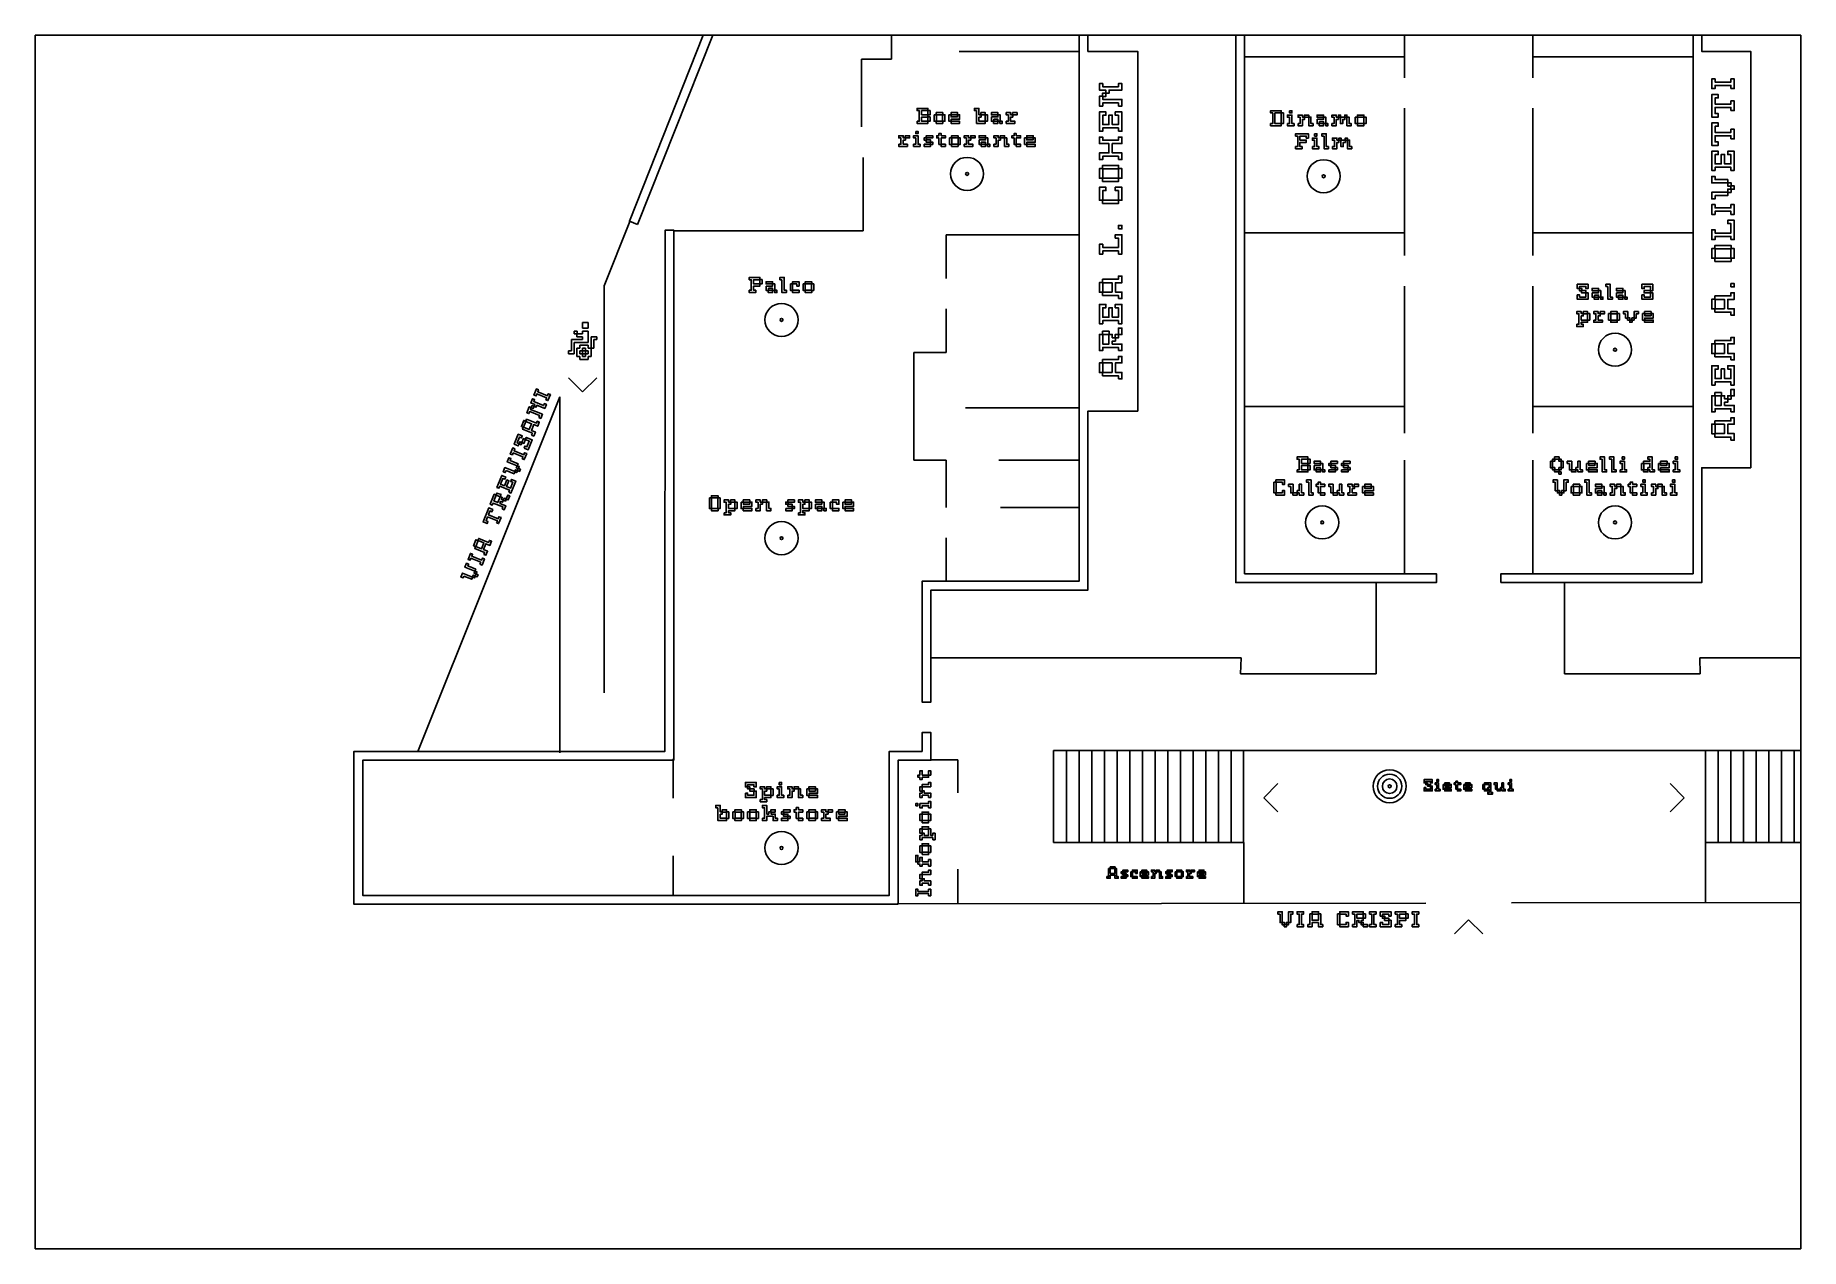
# Model space of a CAD drawing. Extents: x 10.8 to 90.8, y -291 to -236.
import ezdxf

# ---------------------------------------------------------------- set-up
doc = ezdxf.new("R2010")
doc.units = 0
for name, color, linetype in [('ENGRAVE', 7, 'CONTINUOUS'), ('FILETTO', 7, 'CONTINUOUS'), ('PRINT2', 7, 'CONTINUOUS'), ('TAGLIO', 7, 'CONTINUOUS')]:
    doc.layers.add(name, color=color, linetype=linetype)

msp = doc.modelspace()

# ---------------------------------------------------------------- linework, layer by layer
at = {"layer": 'ENGRAVE'}
for p, q in [((35.211, -249.414), (35.34, -249.414)), ((35.211, -249.542), (35.211, -249.414)), ((35.34, -249.542), (35.211, -249.542)), ((35.593, -249.543), (35.338, -249.543)), ((35.338, -249.543), (35.338, -249.672)), ((35.34, -249.414), (35.34, -249.542)), ((35.847, -249.415), (35.593, -249.415)), ((35.593, -249.415), (35.593, -249.543)), ((35.594, -249.032), (35.849, -249.032)), ((35.594, -249.287), (35.594, -249.032)), ((35.849, -249.287), (35.594, -249.287)), ((35.847, -249.929), (35.847, -249.415)), ((35.849, -249.032), (35.849, -249.287)), ((35.083, -250.315), (34.955, -250.315)), ((34.955, -250.315), (34.955, -250.443)), ((35.593, -249.8), (35.083, -249.8)), ((35.083, -249.8), (35.083, -249.929)), ((35.083, -249.929), (35.083, -250.315)), ((35.21, -250.315), (35.21, -249.929)), ((35.21, -249.929), (35.593, -249.929)), ((35.21, -250.442), (35.21, -250.315)), ((35.338, -249.672), (35.593, -249.672)), ((35.466, -250.186), (35.339, -250.186)), ((35.339, -250.186), (35.339, -250.571)), ((35.465, -250.442), (35.465, -250.314)), ((35.465, -250.314), (35.593, -250.314)), ((35.849, -250.057), (35.466, -250.057)), ((35.466, -250.057), (35.466, -250.186)), ((35.593, -249.672), (35.593, -249.8)), ((35.593, -249.929), (35.722, -249.929)), ((35.593, -250.314), (35.593, -250.186)), ((35.593, -250.186), (35.72, -250.186)), ((35.593, -250.314), (35.722, -250.314)), ((35.593, -250.442), (35.593, -250.314)), ((35.72, -250.186), (35.72, -250.314)), ((35.72, -250.314), (35.847, -250.314)), ((35.722, -249.929), (35.847, -249.929)), ((35.722, -250.314), (35.722, -250.442)), ((35.847, -250.314), (35.847, -250.442)), ((35.849, -250.186), (35.849, -250.057)), ((35.974, -250.186), (35.849, -250.186)), ((35.974, -250.571), (35.974, -250.186)), ((36.104, -249.673), (35.977, -249.673)), ((35.977, -249.673), (35.977, -249.673)), ((35.977, -249.673), (35.977, -249.801)), ((35.977, -249.801), (35.977, -249.801)), ((35.977, -249.801), (35.977, -250.186)), ((35.977, -250.186), (36.104, -250.186)), ((36.232, -249.673), (36.104, -249.673)), ((36.104, -250.186), (36.104, -249.801)), ((36.104, -249.801), (36.232, -249.801)), ((36.232, -249.801), (36.232, -249.673)), ((34.955, -250.443), (35.21, -250.443)), ((35.21, -250.443), (35.21, -250.442)), ((35.339, -250.571), (35.467, -250.571)), ((35.593, -250.442), (35.465, -250.442)), ((35.467, -250.571), (35.467, -250.7)), ((35.467, -250.7), (35.85, -250.7)), ((35.593, -250.571), (35.593, -250.442)), ((35.722, -250.442), (35.593, -250.442)), ((35.723, -250.571), (35.593, -250.571)), ((35.847, -250.442), (35.723, -250.442)), ((35.723, -250.442), (35.723, -250.571)), ((35.85, -250.7), (35.85, -250.571)), ((35.85, -250.571), (35.974, -250.571))]:
    msp.add_line(p, q, dxfattribs=at)
for points in [[(38.087, -244.586), (37.716, -244.438), (41.058, -236.01), (41.488, -236.01)], [(58.491, -236.74), (60.753, -236.74), (60.753, -253.042), (58.492, -253.042), (58.493, -261.155), (51.378, -261.155), (51.378, -266.235), (50.977, -266.235), (50.977, -260.753), (58.092, -260.753), (58.089, -236.01), (58.49, -236.01)], [(65.588, -236.01), (65.588, -260.419), (74.281, -260.419), (74.281, -260.819), (65.188, -260.819), (65.188, -236.01)], [(77.21, -260.819), (77.21, -260.419), (85.912, -260.419), (85.912, -236.01), (86.312, -236.01), (86.312, -236.74), (88.527, -236.74), (88.527, -255.61), (86.312, -255.61), (86.312, -260.819)], [(59.877, -239.216), (59.877, -239.072), (59.162, -239.072), (59.162, -239.216), (59.01, -239.216), (59.01, -238.775), (59.155, -238.775), (59.155, -238.631), (59.3, -238.631), (59.3, -238.493), (59.01, -238.493), (59.01, -238.197), (59.162, -238.197), (59.162, -238.341), (59.877, -238.341), (59.877, -238.197), (60.029, -238.197), (60.029, -238.493), (59.45, -238.493), (59.45, -238.638), (59.306, -238.638), (59.306, -238.782), (59.162, -238.782), (59.162, -238.92), (60.029, -238.92), (60.029, -239.216)], [(87.627, -238.429), (87.627, -238.285), (86.912, -238.285), (86.912, -238.429), (86.76, -238.429), (86.76, -237.988), (86.912, -237.988), (86.912, -238.132), (87.627, -238.132), (87.627, -237.988), (87.779, -237.988), (87.779, -238.429)], [(87.627, -239.424), (87.627, -239.279), (86.912, -239.279), (86.912, -239.562), (87.056, -239.562), (87.056, -239.714), (86.76, -239.714), (86.76, -238.695), (87.056, -238.695), (87.056, -238.847), (86.912, -238.847), (86.912, -239.129), (87.627, -239.129), (87.627, -238.984), (87.779, -238.984), (87.779, -239.424)], [(50.753, -239.903), (50.849, -239.903), (50.849, -239.425), (50.753, -239.425), (50.753, -239.323), (51.241, -239.323), (51.241, -239.421), (51.338, -239.421), (51.338, -239.618), (51.241, -239.618), (51.241, -239.71), (51.338, -239.71), (51.338, -239.909), (51.241, -239.909), (51.241, -240.005), (50.753, -240.005)], [(50.951, -239.614), (51.236, -239.614), (51.236, -239.425), (50.951, -239.425)], [(51.236, -239.903), (51.236, -239.715), (50.951, -239.715), (50.951, -239.903)], [(51.521, -239.614), (51.618, -239.614), (51.618, -239.517), (51.913, -239.517), (51.913, -239.614), (52.009, -239.614), (52.009, -239.909), (51.913, -239.909), (51.913, -240.005), (51.618, -240.005), (51.618, -239.909), (51.521, -239.909)], [(51.623, -239.618), (51.623, -239.903), (51.908, -239.903), (51.908, -239.618)], [(52.192, -239.614), (52.288, -239.614), (52.288, -239.517), (52.583, -239.517), (52.583, -239.614), (52.68, -239.614), (52.68, -239.812), (52.294, -239.812), (52.294, -239.903), (52.68, -239.903), (52.68, -240.005), (52.288, -240.005), (52.288, -239.909), (52.192, -239.909)], [(52.579, -239.618), (52.294, -239.618), (52.294, -239.71), (52.579, -239.71)], [(53.448, -239.425), (53.352, -239.425), (53.352, -239.323), (53.55, -239.323), (53.55, -239.614), (53.642, -239.614), (53.642, -239.517), (53.84, -239.517), (53.84, -239.614), (53.937, -239.614), (53.937, -239.909), (53.84, -239.909), (53.84, -240.005), (53.448, -240.005)], [(53.55, -239.715), (53.55, -239.903), (53.835, -239.903), (53.835, -239.618), (53.647, -239.618), (53.647, -239.715)], [(54.12, -239.71), (54.41, -239.71), (54.41, -239.618), (54.12, -239.618), (54.12, -239.517), (54.415, -239.517), (54.415, -239.614), (54.511, -239.614), (54.511, -239.903), (54.608, -239.903), (54.608, -240.005), (54.507, -240.005), (54.507, -239.909), (54.415, -239.909), (54.415, -240.005), (54.216, -240.005), (54.216, -239.909), (54.12, -239.909)], [(54.222, -239.812), (54.222, -239.903), (54.41, -239.903), (54.41, -239.812)], [(54.791, -239.903), (54.887, -239.903), (54.887, -239.618), (54.791, -239.618), (54.791, -239.517), (54.989, -239.517), (54.989, -239.614), (55.081, -239.614), (55.081, -239.517), (55.279, -239.517), (55.279, -239.618), (55.086, -239.618), (55.086, -239.715), (54.989, -239.715), (54.989, -239.903), (55.182, -239.903), (55.182, -240.005), (54.791, -240.005)], [(59.877, -240.356), (59.877, -240.212), (59.162, -240.212), (59.162, -240.356), (59.01, -240.356), (59.01, -239.481), (59.306, -239.481), (59.306, -239.633), (59.162, -239.633), (59.162, -240.059), (59.444, -240.059), (59.444, -239.627), (59.595, -239.627), (59.595, -240.059), (59.877, -240.059), (59.877, -239.633), (59.733, -239.633), (59.733, -239.481), (60.029, -239.481), (60.029, -240.356)], [(66.768, -240.009), (66.865, -240.009), (66.865, -239.531), (66.768, -239.531), (66.768, -239.429), (67.256, -239.429), (67.256, -239.526), (67.353, -239.526), (67.353, -240.014), (67.256, -240.014), (67.256, -240.111), (66.768, -240.111)], [(67.252, -240.009), (67.252, -239.531), (66.966, -239.531), (66.966, -240.009)], [(67.536, -240.009), (67.633, -240.009), (67.633, -239.724), (67.536, -239.724), (67.536, -239.623), (67.735, -239.623), (67.735, -240.009), (67.831, -240.009), (67.831, -240.111), (67.536, -240.111)], [(67.633, -239.429), (67.735, -239.429), (67.735, -239.531), (67.633, -239.531)], [(68.014, -240.009), (68.11, -240.009), (68.11, -239.724), (68.014, -239.724), (68.014, -239.623), (68.212, -239.623), (68.212, -239.719), (68.304, -239.719), (68.304, -239.623), (68.502, -239.623), (68.502, -239.719), (68.599, -239.719), (68.599, -240.009), (68.696, -240.009), (68.696, -240.111), (68.497, -240.111), (68.497, -239.724), (68.308, -239.724), (68.308, -239.82), (68.212, -239.82), (68.212, -240.111), (68.014, -240.111)], [(68.879, -239.816), (69.169, -239.816), (69.169, -239.724), (68.879, -239.724), (68.879, -239.623), (69.174, -239.623), (69.174, -239.719), (69.27, -239.719), (69.27, -240.009), (69.367, -240.009), (69.367, -240.111), (69.266, -240.111), (69.266, -240.014), (69.174, -240.014), (69.174, -240.111), (68.975, -240.111), (68.975, -240.014), (68.879, -240.014)], [(68.981, -239.918), (68.981, -240.009), (69.169, -240.009), (69.169, -239.918)], [(69.55, -240.009), (69.646, -240.009), (69.646, -239.724), (69.55, -239.724), (69.55, -239.623), (69.748, -239.623), (69.748, -239.719), (69.84, -239.719), (69.84, -239.623), (69.941, -239.623), (69.941, -239.719), (70.13, -239.719), (70.13, -239.623), (70.232, -239.623), (70.232, -239.719), (70.328, -239.719), (70.328, -240.009), (70.425, -240.009), (70.425, -240.111), (70.226, -240.111), (70.226, -239.724), (70.135, -239.724), (70.135, -239.82), (70.038, -239.82), (70.038, -240.014), (69.937, -240.014), (69.937, -239.724), (69.845, -239.724), (69.845, -239.82), (69.748, -239.82), (69.748, -240.111), (69.55, -240.111)], [(70.609, -239.719), (70.705, -239.719), (70.705, -239.623), (71, -239.623), (71, -239.719), (71.097, -239.719), (71.097, -240.014), (71, -240.014), (71, -240.111), (70.705, -240.111), (70.705, -240.014), (70.609, -240.014)], [(70.71, -239.724), (70.71, -240.009), (70.996, -240.009), (70.996, -239.724)], [(87.627, -240.709), (87.627, -240.564), (86.912, -240.564), (86.912, -240.846), (87.056, -240.846), (87.056, -240.998), (86.76, -240.998), (86.76, -239.979), (87.056, -239.979), (87.056, -240.131), (86.912, -240.131), (86.912, -240.413), (87.627, -240.413), (87.627, -240.269), (87.779, -240.269), (87.779, -240.709)], [(49.923, -240.947), (50.019, -240.947), (50.019, -240.662), (49.923, -240.662), (49.923, -240.561), (50.121, -240.561), (50.121, -240.658), (50.213, -240.658), (50.213, -240.561), (50.411, -240.561), (50.411, -240.662), (50.218, -240.662), (50.218, -240.759), (50.121, -240.759), (50.121, -240.947), (50.314, -240.947), (50.314, -241.049), (49.923, -241.049)], [(50.594, -240.947), (50.69, -240.947), (50.69, -240.662), (50.594, -240.662), (50.594, -240.561), (50.792, -240.561), (50.792, -240.947), (50.889, -240.947), (50.889, -241.049), (50.594, -241.049)], [(50.69, -240.367), (50.792, -240.367), (50.792, -240.469), (50.69, -240.469)], [(51.071, -240.947), (51.362, -240.947), (51.362, -240.856), (51.168, -240.856), (51.168, -240.759), (51.071, -240.759), (51.071, -240.658), (51.168, -240.658), (51.168, -240.561), (51.462, -240.561), (51.462, -240.662), (51.173, -240.662), (51.173, -240.754), (51.366, -240.754), (51.366, -240.851), (51.462, -240.851), (51.462, -240.953), (51.366, -240.953), (51.366, -241.049), (51.071, -241.049)], [(51.741, -240.662), (51.645, -240.662), (51.645, -240.561), (51.741, -240.561), (51.741, -240.465), (51.843, -240.465), (51.843, -240.561), (52.036, -240.561), (52.036, -240.662), (51.843, -240.662), (51.843, -240.947), (52.036, -240.947), (52.036, -241.049), (51.839, -241.049), (51.839, -240.953), (51.741, -240.953)], [(52.219, -240.658), (52.315, -240.658), (52.315, -240.561), (52.61, -240.561), (52.61, -240.658), (52.707, -240.658), (52.707, -240.953), (52.61, -240.953), (52.61, -241.049), (52.315, -241.049), (52.315, -240.953), (52.219, -240.953)], [(52.32, -240.662), (52.32, -240.947), (52.606, -240.947), (52.606, -240.662)], [(52.89, -240.947), (52.986, -240.947), (52.986, -240.662), (52.89, -240.662), (52.89, -240.561), (53.088, -240.561), (53.088, -240.658), (53.18, -240.658), (53.18, -240.561), (53.378, -240.561), (53.378, -240.662), (53.184, -240.662), (53.184, -240.759), (53.088, -240.759), (53.088, -240.947), (53.281, -240.947), (53.281, -241.049), (52.89, -241.049)], [(53.56, -240.754), (53.851, -240.754), (53.851, -240.662), (53.56, -240.662), (53.56, -240.561), (53.855, -240.561), (53.855, -240.658), (53.952, -240.658), (53.952, -240.947), (54.048, -240.947), (54.048, -241.049), (53.948, -241.049), (53.948, -240.953), (53.855, -240.953), (53.855, -241.049), (53.657, -241.049), (53.657, -240.953), (53.56, -240.953)], [(54.231, -240.947), (54.328, -240.947), (54.328, -240.662), (54.231, -240.662), (54.231, -240.561), (54.43, -240.561), (54.43, -240.658), (54.522, -240.658), (54.522, -240.561), (54.719, -240.561), (54.719, -240.658), (54.817, -240.658), (54.817, -240.947), (54.913, -240.947), (54.913, -241.049), (54.715, -241.049), (54.715, -240.662), (54.526, -240.662), (54.526, -240.759), (54.43, -240.759), (54.43, -241.049), (54.231, -241.049)], [(55.143, -240.662), (55.047, -240.662), (55.047, -240.561), (55.143, -240.561), (55.143, -240.465), (55.245, -240.465), (55.245, -240.561), (55.438, -240.561), (55.438, -240.662), (55.245, -240.662), (55.245, -240.947), (55.438, -240.947), (55.438, -241.049), (55.241, -241.049), (55.241, -240.953), (55.143, -240.953)], [(55.621, -240.658), (55.717, -240.658), (55.717, -240.561), (56.012, -240.561), (56.012, -240.658), (56.109, -240.658), (56.109, -240.856), (55.722, -240.856), (55.722, -240.947), (56.109, -240.947), (56.109, -241.049), (55.717, -241.049), (55.717, -240.953), (55.621, -240.953)], [(56.008, -240.662), (55.722, -240.662), (55.722, -240.754), (56.008, -240.754)], [(59.877, -241.641), (59.877, -241.496), (59.162, -241.496), (59.162, -241.641), (59.01, -241.641), (59.01, -241.344), (59.444, -241.344), (59.444, -240.918), (59.01, -240.918), (59.01, -240.621), (59.162, -240.621), (59.162, -240.766), (59.877, -240.766), (59.877, -240.621), (60.029, -240.621), (60.029, -240.918), (59.595, -240.918), (59.595, -241.344), (60.029, -241.344), (60.029, -241.641)], [(67.9, -241.053), (67.997, -241.053), (67.997, -240.575), (67.9, -240.575), (67.9, -240.473), (68.486, -240.473), (68.486, -240.671), (68.384, -240.671), (68.384, -240.575), (68.098, -240.575), (68.098, -240.763), (68.388, -240.763), (68.388, -240.864), (68.098, -240.864), (68.098, -241.053), (68.195, -241.053), (68.195, -241.155), (67.9, -241.155)], [(68.668, -241.053), (68.765, -241.053), (68.765, -240.768), (68.668, -240.768), (68.668, -240.667), (68.867, -240.667), (68.867, -241.053), (68.963, -241.053), (68.963, -241.155), (68.668, -241.155)], [(68.765, -240.473), (68.867, -240.473), (68.867, -240.575), (68.765, -240.575)], [(69.192, -240.575), (69.096, -240.575), (69.096, -240.473), (69.294, -240.473), (69.294, -241.053), (69.391, -241.053), (69.391, -241.155), (69.192, -241.155)], [(69.573, -241.053), (69.67, -241.053), (69.67, -240.768), (69.573, -240.768), (69.573, -240.667), (69.772, -240.667), (69.772, -240.763), (69.864, -240.763), (69.864, -240.667), (69.965, -240.667), (69.965, -240.763), (70.153, -240.763), (70.153, -240.667), (70.255, -240.667), (70.255, -240.763), (70.352, -240.763), (70.352, -241.053), (70.448, -241.053), (70.448, -241.155), (70.25, -241.155), (70.25, -240.768), (70.159, -240.768), (70.159, -240.864), (70.061, -240.864), (70.061, -241.058), (69.96, -241.058), (69.96, -240.768), (69.868, -240.768), (69.868, -240.864), (69.772, -240.864), (69.772, -241.155), (69.573, -241.155)], [(53.662, -240.856), (53.662, -240.947), (53.851, -240.947), (53.851, -240.856)], [(87.627, -242.138), (87.627, -241.994), (86.912, -241.994), (86.912, -242.138), (86.76, -242.138), (86.76, -241.263), (87.056, -241.263), (87.056, -241.416), (86.912, -241.416), (86.912, -241.842), (87.194, -241.842), (87.194, -241.409), (87.345, -241.409), (87.345, -241.842), (87.627, -241.842), (87.627, -241.416), (87.483, -241.416), (87.483, -241.263), (87.779, -241.263), (87.779, -242.138)], [(59.155, -242.635), (59.155, -242.491), (59.01, -242.491), (59.01, -242.05), (59.155, -242.05), (59.155, -241.906), (59.885, -241.906), (59.885, -242.05), (60.029, -242.05), (60.029, -242.491), (59.885, -242.491), (59.885, -242.635)], [(59.162, -242.483), (59.877, -242.483), (59.877, -242.056), (59.162, -242.056)], [(59.155, -243.629), (59.155, -243.485), (59.01, -243.485), (59.01, -242.9), (59.306, -242.9), (59.306, -243.051), (59.162, -243.051), (59.162, -243.477), (59.877, -243.477), (59.877, -243.051), (59.733, -243.051), (59.733, -242.9), (60.029, -242.9), (60.029, -243.485), (59.885, -243.485), (59.885, -243.629)], [(86.912, -243.279), (86.912, -243.423), (86.76, -243.423), (86.76, -243.127), (87.483, -243.127), (87.483, -242.982), (87.627, -242.982), (87.627, -242.845), (87.483, -242.845), (87.483, -242.7), (86.76, -242.7), (86.76, -242.404), (86.912, -242.404), (86.912, -242.548), (87.49, -242.548), (87.49, -242.694), (87.635, -242.694), (87.635, -242.838), (87.779, -242.838), (87.779, -242.989), (87.635, -242.989), (87.635, -243.133), (87.49, -243.133), (87.49, -243.279)], [(87.627, -244.128), (87.627, -243.984), (86.912, -243.984), (86.912, -244.128), (86.76, -244.128), (86.76, -243.687), (86.912, -243.687), (86.912, -243.832), (87.627, -243.832), (87.627, -243.687), (87.779, -243.687), (87.779, -244.128)], [(59.877, -244.784), (59.877, -244.631), (60.029, -244.631), (60.029, -244.784)], [(87.627, -245.268), (87.627, -245.124), (86.912, -245.124), (86.912, -245.268), (86.76, -245.268), (86.76, -244.827), (86.912, -244.827), (86.912, -244.972), (87.627, -244.972), (87.627, -244.545), (87.483, -244.545), (87.483, -244.393), (87.779, -244.393), (87.779, -245.268)], [(49.887, -275.395), (25.227, -275.395), (25.227, -268.469), (39.323, -268.469), (39.333, -244.844), (39.733, -244.844), (39.723, -268.869), (25.627, -268.869), (25.627, -274.995), (49.487, -274.995), (49.487, -268.469), (50.977, -268.469), (50.977, -267.618), (51.377, -267.618), (51.377, -268.869), (49.887, -268.869)], [(59.877, -245.924), (59.877, -245.78), (59.162, -245.78), (59.162, -245.924), (59.01, -245.924), (59.01, -245.484), (59.162, -245.484), (59.162, -245.628), (59.877, -245.628), (59.877, -245.202), (59.733, -245.202), (59.733, -245.05), (60.029, -245.05), (60.029, -245.924)], [(86.905, -246.262), (86.905, -246.118), (86.76, -246.118), (86.76, -245.677), (86.905, -245.677), (86.905, -245.533), (87.635, -245.533), (87.635, -245.677), (87.779, -245.677), (87.779, -246.118), (87.635, -246.118), (87.635, -246.262)], [(86.912, -246.11), (87.627, -246.11), (87.627, -245.684), (86.912, -245.684)], [(43.142, -247.567), (43.239, -247.567), (43.239, -247.088), (43.142, -247.088), (43.142, -246.987), (43.63, -246.987), (43.63, -247.084), (43.728, -247.084), (43.728, -247.282), (43.63, -247.282), (43.63, -247.378), (43.341, -247.378), (43.341, -247.567), (43.437, -247.567), (43.437, -247.669), (43.142, -247.669)], [(43.626, -247.277), (43.626, -247.088), (43.341, -247.088), (43.341, -247.277)], [(43.911, -247.374), (44.201, -247.374), (44.201, -247.282), (43.911, -247.282), (43.911, -247.181), (44.205, -247.181), (44.205, -247.277), (44.302, -247.277), (44.302, -247.567), (44.399, -247.567), (44.399, -247.669), (44.298, -247.669), (44.298, -247.572), (44.205, -247.572), (44.205, -247.669), (44.007, -247.669), (44.007, -247.572), (43.911, -247.572)], [(44.628, -247.088), (44.532, -247.088), (44.532, -246.987), (44.73, -246.987), (44.73, -247.567), (44.826, -247.567), (44.826, -247.669), (44.628, -247.669)], [(45.009, -247.277), (45.105, -247.277), (45.105, -247.181), (45.4, -247.181), (45.4, -247.378), (45.299, -247.378), (45.299, -247.282), (45.111, -247.282), (45.111, -247.567), (45.4, -247.567), (45.4, -247.669), (45.105, -247.669), (45.105, -247.572), (45.009, -247.572)], [(45.583, -247.277), (45.679, -247.277), (45.679, -247.181), (45.974, -247.181), (45.974, -247.277), (46.071, -247.277), (46.071, -247.572), (45.974, -247.572), (45.974, -247.669), (45.679, -247.669), (45.679, -247.572), (45.583, -247.572)], [(59.877, -247.946), (59.877, -247.802), (59.155, -247.802), (59.155, -247.656), (59.01, -247.656), (59.01, -247.217), (59.155, -247.217), (59.155, -247.071), (59.877, -247.071), (59.877, -246.927), (60.029, -246.927), (60.029, -247.223), (59.74, -247.223), (59.74, -247.649), (60.029, -247.649), (60.029, -247.946)], [(44.012, -247.476), (44.012, -247.567), (44.201, -247.567), (44.201, -247.476)], [(45.684, -247.282), (45.684, -247.567), (45.97, -247.567), (45.97, -247.282)], [(59.162, -247.223), (59.162, -247.649), (59.588, -247.649), (59.588, -247.223)], [(80.67, -247.777), (80.772, -247.777), (80.772, -247.873), (81.058, -247.873), (81.058, -247.684), (80.864, -247.684), (80.864, -247.588), (80.767, -247.588), (80.767, -247.491), (80.67, -247.491), (80.67, -247.293), (81.158, -247.293), (81.158, -247.491), (81.058, -247.491), (81.058, -247.395), (80.772, -247.395), (80.772, -247.487), (80.869, -247.487), (80.869, -247.583), (81.062, -247.583), (81.062, -247.68), (81.158, -247.68), (81.158, -247.975), (80.67, -247.975)], [(81.341, -247.68), (81.632, -247.68), (81.632, -247.588), (81.341, -247.588), (81.341, -247.487), (81.636, -247.487), (81.636, -247.583), (81.733, -247.583), (81.733, -247.873), (81.829, -247.873), (81.829, -247.975), (81.728, -247.975), (81.728, -247.878), (81.636, -247.878), (81.636, -247.975), (81.438, -247.975), (81.438, -247.878), (81.341, -247.878)], [(81.443, -247.782), (81.443, -247.873), (81.632, -247.873), (81.632, -247.782)], [(82.059, -247.395), (81.962, -247.395), (81.962, -247.293), (82.161, -247.293), (82.161, -247.873), (82.257, -247.873), (82.257, -247.975), (82.059, -247.975)], [(82.44, -247.68), (82.73, -247.68), (82.73, -247.588), (82.44, -247.588), (82.44, -247.487), (82.735, -247.487), (82.735, -247.583), (82.831, -247.583), (82.831, -247.873), (82.928, -247.873), (82.928, -247.975), (82.827, -247.975), (82.827, -247.878), (82.735, -247.878), (82.735, -247.975), (82.536, -247.975), (82.536, -247.878), (82.44, -247.878)], [(82.541, -247.782), (82.541, -247.873), (82.73, -247.873), (82.73, -247.782)], [(83.599, -247.777), (83.701, -247.777), (83.701, -247.873), (83.986, -247.873), (83.986, -247.684), (83.696, -247.684), (83.696, -247.583), (83.986, -247.583), (83.986, -247.395), (83.701, -247.395), (83.701, -247.491), (83.599, -247.491), (83.599, -247.293), (84.087, -247.293), (84.087, -247.588), (83.991, -247.588), (83.991, -247.68), (84.087, -247.68), (84.087, -247.975), (83.599, -247.975)], [(87.627, -248.702), (87.627, -248.558), (86.905, -248.558), (86.905, -248.412), (86.76, -248.412), (86.76, -247.973), (86.905, -247.973), (86.905, -247.827), (87.627, -247.827), (87.627, -247.683), (87.779, -247.683), (87.779, -247.979), (87.49, -247.979), (87.49, -248.406), (87.779, -248.406), (87.779, -248.702)], [(86.912, -247.979), (86.912, -248.406), (87.338, -248.406), (87.338, -247.979)], [(87.627, -247.417), (87.627, -247.264), (87.779, -247.264), (87.779, -247.417)], [(59.877, -249.086), (59.877, -248.941), (59.162, -248.941), (59.162, -249.086), (59.01, -249.086), (59.01, -248.211), (59.306, -248.211), (59.306, -248.363), (59.162, -248.363), (59.162, -248.789), (59.444, -248.789), (59.444, -248.356), (59.595, -248.356), (59.595, -248.789), (59.877, -248.789), (59.877, -248.363), (59.733, -248.363), (59.733, -248.211), (60.029, -248.211), (60.029, -249.086)], [(80.647, -249.11), (80.744, -249.11), (80.744, -248.632), (80.647, -248.632), (80.647, -248.531), (80.846, -248.531), (80.846, -248.627), (80.938, -248.627), (80.938, -248.531), (81.135, -248.531), (81.135, -248.627), (81.233, -248.627), (81.233, -248.922), (81.135, -248.922), (81.135, -249.019), (80.846, -249.019), (80.846, -249.11), (80.942, -249.11), (80.942, -249.212), (80.647, -249.212)], [(80.846, -248.728), (80.846, -248.917), (81.131, -248.917), (81.131, -248.632), (80.942, -248.632), (80.942, -248.728)], [(81.416, -248.917), (81.512, -248.917), (81.512, -248.632), (81.416, -248.632), (81.416, -248.531), (81.614, -248.531), (81.614, -248.627), (81.706, -248.627), (81.706, -248.531), (81.904, -248.531), (81.904, -248.632), (81.71, -248.632), (81.71, -248.728), (81.614, -248.728), (81.614, -248.917), (81.807, -248.917), (81.807, -249.019), (81.416, -249.019)], [(82.086, -248.627), (82.183, -248.627), (82.183, -248.531), (82.478, -248.531), (82.478, -248.627), (82.574, -248.627), (82.574, -248.922), (82.478, -248.922), (82.478, -249.019), (82.183, -249.019), (82.183, -248.922), (82.086, -248.922)], [(82.188, -248.632), (82.188, -248.917), (82.473, -248.917), (82.473, -248.632)], [(82.854, -248.632), (82.757, -248.632), (82.757, -248.531), (82.956, -248.531), (82.956, -248.821), (83.052, -248.821), (83.052, -248.917), (83.144, -248.917), (83.144, -248.821), (83.241, -248.821), (83.241, -248.531), (83.439, -248.531), (83.439, -248.632), (83.343, -248.632), (83.343, -248.826), (83.245, -248.826), (83.245, -248.922), (83.149, -248.922), (83.149, -249.019), (83.048, -249.019), (83.048, -248.922), (82.951, -248.922), (82.951, -248.826), (82.854, -248.826)], [(83.623, -248.627), (83.719, -248.627), (83.719, -248.531), (84.014, -248.531), (84.014, -248.627), (84.111, -248.627), (84.111, -248.826), (83.724, -248.826), (83.724, -248.917), (84.111, -248.917), (84.111, -249.019), (83.719, -249.019), (83.719, -248.922), (83.623, -248.922)], [(84.01, -248.632), (83.724, -248.632), (83.724, -248.724), (84.01, -248.724)], [(59.877, -250.301), (59.877, -250.157), (59.162, -250.157), (59.162, -250.301), (59.01, -250.301), (59.01, -249.572), (59.155, -249.572), (59.155, -249.426), (59.45, -249.426), (59.45, -249.572), (59.595, -249.572), (59.595, -249.716), (59.733, -249.716), (59.733, -249.572), (59.877, -249.572), (59.877, -249.282), (60.029, -249.282), (60.029, -249.579), (59.885, -249.579), (59.885, -249.723), (59.74, -249.723), (59.74, -249.867), (59.595, -249.867), (59.595, -250.005), (60.029, -250.005), (60.029, -250.301)], [(59.444, -249.579), (59.162, -249.579), (59.162, -250.005), (59.444, -250.005)], [(87.627, -250.724), (87.627, -250.579), (86.905, -250.579), (86.905, -250.434), (86.76, -250.434), (86.76, -249.994), (86.905, -249.994), (86.905, -249.849), (87.627, -249.849), (87.627, -249.704), (87.779, -249.704), (87.779, -250.001), (87.49, -250.001), (87.49, -250.427), (87.779, -250.427), (87.779, -250.724)], [(86.912, -250.001), (86.912, -250.427), (87.338, -250.427), (87.338, -250.001)], [(59.877, -251.586), (59.877, -251.442), (59.155, -251.442), (59.155, -251.296), (59.01, -251.296), (59.01, -250.857), (59.155, -250.857), (59.155, -250.711), (59.877, -250.711), (59.877, -250.567), (60.029, -250.567), (60.029, -250.863), (59.74, -250.863), (59.74, -251.29), (60.029, -251.29), (60.029, -251.586)], [(59.162, -250.863), (59.162, -251.29), (59.588, -251.29), (59.588, -250.863)], [(87.627, -251.863), (87.627, -251.719), (86.912, -251.719), (86.912, -251.863), (86.76, -251.863), (86.76, -250.989), (87.056, -250.989), (87.056, -251.141), (86.912, -251.141), (86.912, -251.567), (87.194, -251.567), (87.194, -251.134), (87.345, -251.134), (87.345, -251.567), (87.627, -251.567), (87.627, -251.141), (87.483, -251.141), (87.483, -250.989), (87.779, -250.989), (87.779, -251.863)], [(33.605, -253.336), (33.641, -253.246), (33.197, -253.068), (33.161, -253.158), (33.067, -253.12), (33.176, -252.846), (33.267, -252.882), (33.303, -252.793), (33.392, -252.829), (33.427, -252.743), (33.247, -252.671), (33.32, -252.487), (33.415, -252.525), (33.379, -252.614), (33.823, -252.792), (33.859, -252.703), (33.953, -252.74), (33.88, -252.924), (33.52, -252.781), (33.484, -252.87), (33.395, -252.834), (33.359, -252.924), (33.269, -252.888), (33.235, -252.974), (33.774, -253.189), (33.7, -253.373)], [(33.928, -252.531), (33.964, -252.442), (33.519, -252.264), (33.484, -252.354), (33.389, -252.316), (33.499, -252.042), (33.593, -252.08), (33.557, -252.169), (34.001, -252.347), (34.037, -252.258), (34.132, -252.296), (34.022, -252.569)], [(87.627, -253.079), (87.627, -252.935), (86.912, -252.935), (86.912, -253.079), (86.76, -253.079), (86.76, -252.35), (86.905, -252.35), (86.905, -252.204), (87.2, -252.204), (87.2, -252.35), (87.345, -252.35), (87.345, -252.494), (87.483, -252.494), (87.483, -252.35), (87.627, -252.35), (87.627, -252.06), (87.779, -252.06), (87.779, -252.356), (87.635, -252.356), (87.635, -252.501), (87.49, -252.501), (87.49, -252.645), (87.345, -252.645), (87.345, -252.783), (87.779, -252.783), (87.779, -253.079)], [(87.194, -252.356), (86.912, -252.356), (86.912, -252.783), (87.194, -252.783)], [(33.283, -254.139), (33.319, -254.049), (32.871, -253.87), (32.907, -253.779), (32.817, -253.743), (32.926, -253.47), (33.017, -253.506), (33.053, -253.416), (33.501, -253.595), (33.537, -253.506), (33.632, -253.544), (33.558, -253.728), (33.379, -253.656), (33.272, -253.921), (33.452, -253.993), (33.378, -254.177)], [(33.019, -253.512), (32.913, -253.777), (33.178, -253.883), (33.284, -253.618)], [(87.627, -254.364), (87.627, -254.22), (86.905, -254.22), (86.905, -254.074), (86.76, -254.074), (86.76, -253.635), (86.905, -253.635), (86.905, -253.489), (87.627, -253.489), (87.627, -253.345), (87.779, -253.345), (87.779, -253.641), (87.49, -253.641), (87.49, -254.067), (87.779, -254.067), (87.779, -254.364)], [(32.944, -254.725), (32.982, -254.631), (33.072, -254.667), (33.178, -254.402), (33.003, -254.332), (32.931, -254.511), (32.841, -254.475), (32.805, -254.566), (32.715, -254.53), (32.68, -254.619), (32.495, -254.546), (32.677, -254.093), (32.861, -254.166), (32.824, -254.26), (32.734, -254.224), (32.628, -254.489), (32.713, -254.523), (32.749, -254.434), (32.839, -254.469), (32.911, -254.29), (33, -254.326), (33.036, -254.236), (33.31, -254.346), (33.129, -254.799)], [(86.912, -253.641), (86.912, -254.067), (87.338, -254.067), (87.338, -253.641)], [(32.126, -255.741), (32.09, -255.83), (31.996, -255.792), (32.069, -255.608), (32.518, -255.788), (32.554, -255.699), (32.644, -255.735), (32.678, -255.649), (32.589, -255.613), (32.625, -255.523), (32.176, -255.344), (32.249, -255.159), (32.344, -255.197), (32.308, -255.287), (32.667, -255.431), (32.631, -255.521), (32.721, -255.557), (32.685, -255.647), (32.774, -255.683), (32.737, -255.776), (32.647, -255.741), (32.611, -255.83), (32.522, -255.794), (32.485, -255.885)], [(32.856, -255.204), (32.892, -255.115), (32.448, -254.937), (32.412, -255.026), (32.318, -254.989), (32.428, -254.715), (32.522, -254.753), (32.486, -254.842), (32.93, -255.02), (32.966, -254.931), (33.061, -254.968), (32.951, -255.242)], [(67.972, -255.702), (68.068, -255.702), (68.068, -255.224), (67.972, -255.224), (67.972, -255.122), (68.46, -255.122), (68.46, -255.22), (68.557, -255.22), (68.557, -255.417), (68.46, -255.417), (68.46, -255.509), (68.557, -255.509), (68.557, -255.708), (68.46, -255.708), (68.46, -255.804), (67.972, -255.804)], [(79.449, -255.316), (79.545, -255.316), (79.545, -255.22), (79.643, -255.22), (79.643, -255.122), (79.84, -255.122), (79.84, -255.22), (79.937, -255.22), (79.937, -255.316), (80.034, -255.316), (80.034, -255.611), (79.937, -255.611), (79.937, -255.708), (79.84, -255.708), (79.84, -255.799), (79.937, -255.799), (79.937, -255.901), (79.836, -255.901), (79.836, -255.804), (79.643, -255.804), (79.643, -255.708), (79.545, -255.708), (79.545, -255.611), (79.449, -255.611)], [(81.8, -255.224), (81.704, -255.224), (81.704, -255.122), (81.902, -255.122), (81.902, -255.702), (81.999, -255.702), (81.999, -255.804), (81.8, -255.804)], [(82.228, -255.224), (82.131, -255.224), (82.131, -255.122), (82.33, -255.122), (82.33, -255.702), (82.426, -255.702), (82.426, -255.804), (82.228, -255.804)], [(82.705, -255.122), (82.807, -255.122), (82.807, -255.224), (82.705, -255.224)], [(83.575, -255.413), (83.672, -255.413), (83.672, -255.316), (83.962, -255.316), (83.962, -255.224), (83.866, -255.224), (83.866, -255.122), (84.063, -255.122), (84.063, -255.702), (84.161, -255.702), (84.161, -255.804), (83.962, -255.804), (83.962, -255.708), (83.87, -255.708), (83.87, -255.804), (83.672, -255.804), (83.672, -255.708), (83.575, -255.708)], [(85.111, -255.122), (85.213, -255.122), (85.213, -255.224), (85.111, -255.224)], [(32.248, -256.722), (32.284, -256.632), (31.84, -256.454), (31.804, -256.544), (31.71, -256.506), (31.927, -255.963), (32.112, -256.036), (32.074, -256.131), (31.984, -256.095), (31.878, -256.36), (32.053, -256.43), (32.161, -256.161), (32.255, -256.199), (32.147, -256.468), (32.322, -256.538), (32.428, -256.273), (32.339, -256.237), (32.376, -256.142), (32.561, -256.216), (32.343, -256.76)], [(68.17, -255.413), (68.455, -255.413), (68.455, -255.224), (68.17, -255.224)], [(68.455, -255.702), (68.455, -255.514), (68.17, -255.514), (68.17, -255.702)], [(68.74, -255.509), (69.03, -255.509), (69.03, -255.417), (68.74, -255.417), (68.74, -255.316), (69.035, -255.316), (69.035, -255.413), (69.131, -255.413), (69.131, -255.702), (69.228, -255.702), (69.228, -255.804), (69.127, -255.804), (69.127, -255.708), (69.035, -255.708), (69.035, -255.804), (68.836, -255.804), (68.836, -255.708), (68.74, -255.708)], [(68.842, -255.611), (68.842, -255.702), (69.03, -255.702), (69.03, -255.611)], [(69.411, -255.702), (69.701, -255.702), (69.701, -255.611), (69.507, -255.611), (69.507, -255.514), (69.411, -255.514), (69.411, -255.413), (69.507, -255.413), (69.507, -255.316), (69.802, -255.316), (69.802, -255.417), (69.513, -255.417), (69.513, -255.509), (69.706, -255.509), (69.706, -255.606), (69.802, -255.606), (69.802, -255.708), (69.706, -255.708), (69.706, -255.804), (69.411, -255.804)], [(69.985, -255.702), (70.275, -255.702), (70.275, -255.611), (70.081, -255.611), (70.081, -255.514), (69.985, -255.514), (69.985, -255.413), (70.081, -255.413), (70.081, -255.316), (70.376, -255.316), (70.376, -255.417), (70.086, -255.417), (70.086, -255.509), (70.279, -255.509), (70.279, -255.606), (70.376, -255.606), (70.376, -255.708), (70.279, -255.708), (70.279, -255.804), (69.985, -255.804)], [(79.836, -255.224), (79.647, -255.224), (79.647, -255.32), (79.55, -255.32), (79.55, -255.606), (79.647, -255.606), (79.647, -255.702), (79.836, -255.702), (79.836, -255.606), (79.932, -255.606), (79.932, -255.32), (79.836, -255.32)], [(80.313, -255.417), (80.217, -255.417), (80.217, -255.316), (80.415, -255.316), (80.415, -255.702), (80.604, -255.702), (80.604, -255.606), (80.7, -255.606), (80.7, -255.316), (80.802, -255.316), (80.802, -255.702), (80.899, -255.702), (80.899, -255.804), (80.7, -255.804), (80.7, -255.708), (80.608, -255.708), (80.608, -255.804), (80.411, -255.804), (80.411, -255.708), (80.313, -255.708)], [(81.082, -255.413), (81.179, -255.413), (81.179, -255.316), (81.474, -255.316), (81.474, -255.413), (81.57, -255.413), (81.57, -255.611), (81.184, -255.611), (81.184, -255.702), (81.57, -255.702), (81.57, -255.804), (81.179, -255.804), (81.179, -255.708), (81.082, -255.708)], [(81.469, -255.417), (81.184, -255.417), (81.184, -255.509), (81.469, -255.509)], [(82.609, -255.702), (82.705, -255.702), (82.705, -255.417), (82.609, -255.417), (82.609, -255.316), (82.807, -255.316), (82.807, -255.702), (82.904, -255.702), (82.904, -255.804), (82.609, -255.804)], [(83.677, -255.417), (83.677, -255.702), (83.866, -255.702), (83.866, -255.606), (83.962, -255.606), (83.962, -255.417)], [(84.344, -255.413), (84.44, -255.413), (84.44, -255.316), (84.735, -255.316), (84.735, -255.413), (84.832, -255.413), (84.832, -255.611), (84.445, -255.611), (84.445, -255.702), (84.832, -255.702), (84.832, -255.804), (84.44, -255.804), (84.44, -255.708), (84.344, -255.708)], [(84.731, -255.417), (84.445, -255.417), (84.445, -255.509), (84.731, -255.509)], [(85.014, -255.702), (85.111, -255.702), (85.111, -255.417), (85.014, -255.417), (85.014, -255.316), (85.213, -255.316), (85.213, -255.702), (85.309, -255.702), (85.309, -255.804), (85.014, -255.804)], [(31.944, -257.481), (31.98, -257.391), (31.536, -257.213), (31.5, -257.303), (31.406, -257.265), (31.587, -256.812), (31.678, -256.848), (31.714, -256.758), (31.897, -256.831), (31.861, -256.921), (31.951, -256.957), (31.915, -257.047), (32, -257.081), (32.036, -256.992), (32.126, -257.028), (32.198, -256.848), (32.292, -256.885), (32.219, -257.069), (32.129, -257.034), (32.093, -257.123), (32.003, -257.087), (31.968, -257.177), (31.877, -257.141), (31.843, -257.226), (32.112, -257.334), (32.039, -257.518)], [(66.918, -256.264), (67.014, -256.264), (67.014, -256.166), (67.406, -256.166), (67.406, -256.364), (67.305, -256.364), (67.305, -256.268), (67.02, -256.268), (67.02, -256.746), (67.305, -256.746), (67.305, -256.65), (67.406, -256.65), (67.406, -256.848), (67.014, -256.848), (67.014, -256.752), (66.918, -256.752)], [(67.685, -256.461), (67.589, -256.461), (67.589, -256.36), (67.787, -256.36), (67.787, -256.746), (67.976, -256.746), (67.976, -256.65), (68.072, -256.65), (68.072, -256.36), (68.174, -256.36), (68.174, -256.746), (68.271, -256.746), (68.271, -256.848), (68.072, -256.848), (68.072, -256.752), (67.98, -256.752), (67.98, -256.848), (67.783, -256.848), (67.783, -256.752), (67.685, -256.752)], [(68.501, -256.268), (68.404, -256.268), (68.404, -256.166), (68.603, -256.166), (68.603, -256.746), (68.699, -256.746), (68.699, -256.848), (68.501, -256.848)], [(68.928, -256.461), (68.832, -256.461), (68.832, -256.36), (68.928, -256.36), (68.928, -256.264), (69.03, -256.264), (69.03, -256.36), (69.223, -256.36), (69.223, -256.461), (69.03, -256.461), (69.03, -256.746), (69.223, -256.746), (69.223, -256.848), (69.026, -256.848), (69.026, -256.752), (68.928, -256.752)], [(69.502, -256.461), (69.406, -256.461), (69.406, -256.36), (69.604, -256.36), (69.604, -256.746), (69.793, -256.746), (69.793, -256.65), (69.889, -256.65), (69.889, -256.36), (69.991, -256.36), (69.991, -256.746), (70.088, -256.746), (70.088, -256.848), (69.889, -256.848), (69.889, -256.752), (69.797, -256.752), (69.797, -256.848), (69.6, -256.848), (69.6, -256.752), (69.502, -256.752)], [(70.271, -256.746), (70.367, -256.746), (70.367, -256.461), (70.271, -256.461), (70.271, -256.36), (70.469, -256.36), (70.469, -256.457), (70.561, -256.457), (70.561, -256.36), (70.759, -256.36), (70.759, -256.461), (70.566, -256.461), (70.566, -256.558), (70.469, -256.558), (70.469, -256.746), (70.662, -256.746), (70.662, -256.848), (70.271, -256.848)], [(70.942, -256.457), (71.038, -256.457), (71.038, -256.36), (71.333, -256.36), (71.333, -256.457), (71.43, -256.457), (71.43, -256.655), (71.044, -256.655), (71.044, -256.746), (71.43, -256.746), (71.43, -256.848), (71.038, -256.848), (71.038, -256.752), (70.942, -256.752)], [(71.329, -256.461), (71.044, -256.461), (71.044, -256.553), (71.329, -256.553)], [(79.669, -256.268), (79.573, -256.268), (79.573, -256.166), (79.771, -256.166), (79.771, -256.65), (79.868, -256.65), (79.868, -256.746), (79.96, -256.746), (79.96, -256.65), (80.056, -256.65), (80.056, -256.166), (80.255, -256.166), (80.255, -256.268), (80.158, -256.268), (80.158, -256.655), (80.061, -256.655), (80.061, -256.752), (79.964, -256.752), (79.964, -256.848), (79.863, -256.848), (79.863, -256.752), (79.767, -256.752), (79.767, -256.655), (79.669, -256.655)], [(80.388, -256.457), (80.485, -256.457), (80.485, -256.36), (80.78, -256.36), (80.78, -256.457), (80.876, -256.457), (80.876, -256.752), (80.78, -256.752), (80.78, -256.848), (80.485, -256.848), (80.485, -256.752), (80.388, -256.752)], [(80.49, -256.461), (80.49, -256.746), (80.775, -256.746), (80.775, -256.461)], [(81.107, -256.268), (81.01, -256.268), (81.01, -256.166), (81.208, -256.166), (81.208, -256.746), (81.305, -256.746), (81.305, -256.848), (81.107, -256.848)], [(81.487, -256.553), (81.778, -256.553), (81.778, -256.461), (81.487, -256.461), (81.487, -256.36), (81.782, -256.36), (81.782, -256.457), (81.879, -256.457), (81.879, -256.746), (81.975, -256.746), (81.975, -256.848), (81.874, -256.848), (81.874, -256.752), (81.782, -256.752), (81.782, -256.848), (81.584, -256.848), (81.584, -256.752), (81.487, -256.752)], [(81.589, -256.655), (81.589, -256.746), (81.778, -256.746), (81.778, -256.655)], [(82.158, -256.746), (82.255, -256.746), (82.255, -256.461), (82.158, -256.461), (82.158, -256.36), (82.357, -256.36), (82.357, -256.457), (82.449, -256.457), (82.449, -256.36), (82.646, -256.36), (82.646, -256.457), (82.744, -256.457), (82.744, -256.746), (82.84, -256.746), (82.84, -256.848), (82.642, -256.848), (82.642, -256.461), (82.453, -256.461), (82.453, -256.558), (82.357, -256.558), (82.357, -256.848), (82.158, -256.848)], [(83.07, -256.461), (82.974, -256.461), (82.974, -256.36), (83.07, -256.36), (83.07, -256.264), (83.172, -256.264), (83.172, -256.36), (83.365, -256.36), (83.365, -256.461), (83.172, -256.461), (83.172, -256.746), (83.365, -256.746), (83.365, -256.848), (83.168, -256.848), (83.168, -256.752), (83.07, -256.752)], [(83.548, -256.746), (83.644, -256.746), (83.644, -256.461), (83.548, -256.461), (83.548, -256.36), (83.746, -256.36), (83.746, -256.746), (83.842, -256.746), (83.842, -256.848), (83.548, -256.848)], [(83.644, -256.166), (83.746, -256.166), (83.746, -256.268), (83.644, -256.268)], [(84.025, -256.746), (84.121, -256.746), (84.121, -256.461), (84.025, -256.461), (84.025, -256.36), (84.223, -256.36), (84.223, -256.457), (84.315, -256.457), (84.315, -256.36), (84.513, -256.36), (84.513, -256.457), (84.61, -256.457), (84.61, -256.746), (84.707, -256.746), (84.707, -256.848), (84.509, -256.848), (84.509, -256.461), (84.32, -256.461), (84.32, -256.558), (84.223, -256.558), (84.223, -256.848), (84.025, -256.848)], [(84.89, -256.746), (84.987, -256.746), (84.987, -256.461), (84.89, -256.461), (84.89, -256.36), (85.089, -256.36), (85.089, -256.746), (85.185, -256.746), (85.185, -256.848), (84.89, -256.848)], [(84.987, -256.166), (85.089, -256.166), (85.089, -256.268), (84.987, -256.268)], [(31.694, -258.104), (31.73, -258.015), (31.286, -257.837), (31.216, -258.012), (31.305, -258.048), (31.268, -258.143), (31.084, -258.069), (31.337, -257.436), (31.521, -257.509), (31.483, -257.604), (31.394, -257.568), (31.324, -257.743), (31.768, -257.921), (31.804, -257.832), (31.898, -257.869), (31.789, -258.142)], [(31.855, -256.924), (31.68, -256.854), (31.574, -257.119), (31.749, -257.189)], [(41.338, -256.976), (41.434, -256.976), (41.434, -256.878), (41.729, -256.878), (41.729, -256.976), (41.826, -256.976), (41.826, -257.464), (41.729, -257.464), (41.729, -257.56), (41.434, -257.56), (41.434, -257.464), (41.338, -257.464)], [(41.439, -256.98), (41.439, -257.458), (41.725, -257.458), (41.725, -256.98)], [(42.008, -257.651), (42.105, -257.651), (42.105, -257.173), (42.008, -257.173), (42.008, -257.072), (42.207, -257.072), (42.207, -257.169), (42.299, -257.169), (42.299, -257.072), (42.497, -257.072), (42.497, -257.169), (42.594, -257.169), (42.594, -257.464), (42.497, -257.464), (42.497, -257.56), (42.207, -257.56), (42.207, -257.651), (42.303, -257.651), (42.303, -257.753), (42.008, -257.753)], [(42.207, -257.27), (42.207, -257.458), (42.492, -257.458), (42.492, -257.173), (42.303, -257.173), (42.303, -257.27)], [(42.777, -257.169), (42.873, -257.169), (42.873, -257.072), (43.168, -257.072), (43.168, -257.169), (43.265, -257.169), (43.265, -257.367), (42.879, -257.367), (42.879, -257.458), (43.265, -257.458), (43.265, -257.56), (42.873, -257.56), (42.873, -257.464), (42.777, -257.464)], [(43.164, -257.173), (42.879, -257.173), (42.879, -257.265), (43.164, -257.265)], [(43.448, -257.458), (43.544, -257.458), (43.544, -257.173), (43.448, -257.173), (43.448, -257.072), (43.646, -257.072), (43.646, -257.169), (43.738, -257.169), (43.738, -257.072), (43.936, -257.072), (43.936, -257.169), (44.033, -257.169), (44.033, -257.458), (44.13, -257.458), (44.13, -257.56), (43.931, -257.56), (43.931, -257.173), (43.743, -257.173), (43.743, -257.27), (43.646, -257.27), (43.646, -257.56), (43.448, -257.56)], [(44.8, -257.458), (45.091, -257.458), (45.091, -257.367), (44.897, -257.367), (44.897, -257.27), (44.8, -257.27), (44.8, -257.169), (44.897, -257.169), (44.897, -257.072), (45.192, -257.072), (45.192, -257.173), (44.902, -257.173), (44.902, -257.265), (45.095, -257.265), (45.095, -257.362), (45.192, -257.362), (45.192, -257.464), (45.095, -257.464), (45.095, -257.56), (44.8, -257.56)], [(45.374, -257.651), (45.471, -257.651), (45.471, -257.173), (45.374, -257.173), (45.374, -257.072), (45.573, -257.072), (45.573, -257.169), (45.665, -257.169), (45.665, -257.072), (45.862, -257.072), (45.862, -257.169), (45.96, -257.169), (45.96, -257.464), (45.862, -257.464), (45.862, -257.56), (45.573, -257.56), (45.573, -257.651), (45.669, -257.651), (45.669, -257.753), (45.374, -257.753)], [(45.573, -257.27), (45.573, -257.458), (45.858, -257.458), (45.858, -257.173), (45.669, -257.173), (45.669, -257.27)], [(46.143, -257.265), (46.433, -257.265), (46.433, -257.173), (46.143, -257.173), (46.143, -257.072), (46.437, -257.072), (46.437, -257.169), (46.534, -257.169), (46.534, -257.458), (46.631, -257.458), (46.631, -257.56), (46.53, -257.56), (46.53, -257.464), (46.437, -257.464), (46.437, -257.56), (46.239, -257.56), (46.239, -257.464), (46.143, -257.464)], [(46.244, -257.367), (46.244, -257.458), (46.433, -257.458), (46.433, -257.367)], [(46.813, -257.169), (46.91, -257.169), (46.91, -257.072), (47.205, -257.072), (47.205, -257.27), (47.104, -257.27), (47.104, -257.173), (46.915, -257.173), (46.915, -257.458), (47.205, -257.458), (47.205, -257.56), (46.91, -257.56), (46.91, -257.464), (46.813, -257.464)], [(47.387, -257.169), (47.484, -257.169), (47.484, -257.072), (47.779, -257.072), (47.779, -257.169), (47.875, -257.169), (47.875, -257.367), (47.489, -257.367), (47.489, -257.458), (47.875, -257.458), (47.875, -257.56), (47.484, -257.56), (47.484, -257.464), (47.387, -257.464)], [(47.774, -257.173), (47.489, -257.173), (47.489, -257.265), (47.774, -257.265)], [(31.119, -259.541), (31.155, -259.451), (30.706, -259.272), (30.743, -259.181), (30.652, -259.145), (30.762, -258.872), (30.852, -258.908), (30.888, -258.818), (31.336, -258.997), (31.372, -258.908), (31.467, -258.946), (31.393, -259.13), (31.214, -259.058), (31.108, -259.323), (31.287, -259.395), (31.213, -259.579)], [(30.854, -258.914), (30.748, -259.179), (31.013, -259.285), (31.119, -259.02)], [(30.211, -260.519), (30.175, -260.609), (30.081, -260.571), (30.155, -260.387), (30.604, -260.566), (30.639, -260.477), (30.729, -260.513), (30.763, -260.427), (30.674, -260.391), (30.71, -260.302), (30.261, -260.122), (30.335, -259.938), (30.429, -259.975), (30.393, -260.065), (30.752, -260.209), (30.716, -260.3), (30.806, -260.335), (30.77, -260.425), (30.859, -260.461), (30.822, -260.555), (30.732, -260.519), (30.696, -260.608), (30.607, -260.572), (30.571, -260.663)], [(30.941, -259.983), (30.977, -259.894), (30.533, -259.716), (30.497, -259.805), (30.403, -259.767), (30.512, -259.494), (30.607, -259.532), (30.571, -259.621), (31.015, -259.799), (31.051, -259.71), (31.145, -259.747), (31.036, -260.021)], [(50.982, -269.644), (50.982, -269.74), (50.881, -269.74), (50.881, -269.644), (50.785, -269.644), (50.785, -269.542), (50.881, -269.542), (50.881, -269.349), (50.982, -269.349), (50.982, -269.542), (51.268, -269.542), (51.268, -269.349), (51.369, -269.349), (51.369, -269.546), (51.273, -269.546), (51.273, -269.644)], [(42.972, -270.361), (43.073, -270.361), (43.073, -270.458), (43.359, -270.458), (43.359, -270.269), (43.166, -270.269), (43.166, -270.172), (43.068, -270.172), (43.068, -270.076), (42.972, -270.076), (42.972, -269.877), (43.46, -269.877), (43.46, -270.076), (43.359, -270.076), (43.359, -269.979), (43.073, -269.979), (43.073, -270.071), (43.17, -270.071), (43.17, -270.168), (43.363, -270.168), (43.363, -270.265), (43.46, -270.265), (43.46, -270.559), (42.972, -270.559)], [(43.642, -270.651), (43.739, -270.651), (43.739, -270.172), (43.642, -270.172), (43.642, -270.071), (43.841, -270.071), (43.841, -270.168), (43.933, -270.168), (43.933, -270.071), (44.13, -270.071), (44.13, -270.168), (44.228, -270.168), (44.228, -270.463), (44.13, -270.463), (44.13, -270.559), (43.841, -270.559), (43.841, -270.651), (43.937, -270.651), (43.937, -270.753), (43.642, -270.753)], [(43.841, -270.269), (43.841, -270.458), (44.126, -270.458), (44.126, -270.172), (43.937, -270.172), (43.937, -270.269)], [(44.411, -270.458), (44.507, -270.458), (44.507, -270.172), (44.411, -270.172), (44.411, -270.071), (44.609, -270.071), (44.609, -270.458), (44.706, -270.458), (44.706, -270.559), (44.411, -270.559)], [(44.507, -269.877), (44.609, -269.877), (44.609, -269.979), (44.507, -269.979)], [(44.888, -270.458), (44.985, -270.458), (44.985, -270.172), (44.888, -270.172), (44.888, -270.071), (45.086, -270.071), (45.086, -270.168), (45.179, -270.168), (45.179, -270.071), (45.376, -270.071), (45.376, -270.168), (45.473, -270.168), (45.473, -270.458), (45.57, -270.458), (45.57, -270.559), (45.372, -270.559), (45.372, -270.172), (45.183, -270.172), (45.183, -270.269), (45.086, -270.269), (45.086, -270.559), (44.888, -270.559)], [(45.753, -270.168), (45.85, -270.168), (45.85, -270.071), (46.145, -270.071), (46.145, -270.168), (46.241, -270.168), (46.241, -270.366), (45.855, -270.366), (45.855, -270.458), (46.241, -270.458), (46.241, -270.559), (45.85, -270.559), (45.85, -270.463), (45.753, -270.463)], [(46.14, -270.172), (45.855, -270.172), (45.855, -270.265), (46.14, -270.265)], [(51.268, -270.556), (51.268, -270.459), (50.982, -270.459), (50.982, -270.556), (50.881, -270.556), (50.881, -270.357), (50.978, -270.357), (50.978, -270.265), (50.881, -270.265), (50.881, -270.068), (50.978, -270.068), (50.978, -269.97), (51.268, -269.97), (51.268, -269.874), (51.369, -269.874), (51.369, -270.072), (50.982, -270.072), (50.982, -270.261), (51.079, -270.261), (51.079, -270.357), (51.369, -270.357), (51.369, -270.556)], [(73.728, -270.111), (73.804, -270.111), (73.804, -270.183), (74.017, -270.183), (74.017, -270.042), (73.873, -270.042), (73.873, -269.97), (73.8, -269.97), (73.8, -269.898), (73.728, -269.898), (73.728, -269.75), (74.092, -269.75), (74.092, -269.898), (74.017, -269.898), (74.017, -269.826), (73.804, -269.826), (73.804, -269.895), (73.876, -269.895), (73.876, -269.967), (74.02, -269.967), (74.02, -270.039), (74.092, -270.039), (74.092, -270.259), (73.728, -270.259)], [(74.231, -270.183), (74.303, -270.183), (74.303, -269.97), (74.231, -269.97), (74.231, -269.895), (74.379, -269.895), (74.379, -270.183), (74.451, -270.183), (74.451, -270.259), (74.231, -270.259)], [(74.303, -269.75), (74.379, -269.75), (74.379, -269.826), (74.303, -269.826)], [(74.59, -269.967), (74.662, -269.967), (74.662, -269.895), (74.882, -269.895), (74.882, -269.967), (74.954, -269.967), (74.954, -270.115), (74.666, -270.115), (74.666, -270.183), (74.954, -270.183), (74.954, -270.259), (74.662, -270.259), (74.662, -270.187), (74.59, -270.187)], [(74.879, -269.97), (74.666, -269.97), (74.666, -270.039), (74.879, -270.039)], [(75.165, -269.97), (75.093, -269.97), (75.093, -269.895), (75.165, -269.895), (75.165, -269.822), (75.241, -269.822), (75.241, -269.895), (75.386, -269.895), (75.386, -269.97), (75.241, -269.97), (75.241, -270.183), (75.386, -270.183), (75.386, -270.259), (75.238, -270.259), (75.238, -270.187), (75.165, -270.187)], [(75.524, -269.967), (75.596, -269.967), (75.596, -269.895), (75.817, -269.895), (75.817, -269.967), (75.889, -269.967), (75.889, -270.115), (75.6, -270.115), (75.6, -270.183), (75.889, -270.183), (75.889, -270.259), (75.596, -270.259), (75.596, -270.187), (75.524, -270.187)], [(75.813, -269.97), (75.6, -269.97), (75.6, -270.039), (75.813, -270.039)], [(76.39, -269.967), (76.463, -269.967), (76.463, -269.895), (76.755, -269.895), (76.755, -270.328), (76.828, -270.328), (76.828, -270.404), (76.608, -270.404), (76.608, -270.328), (76.68, -270.328), (76.68, -270.187), (76.611, -270.187), (76.611, -270.259), (76.463, -270.259), (76.463, -270.187), (76.39, -270.187)], [(76.466, -269.97), (76.466, -270.183), (76.608, -270.183), (76.608, -270.111), (76.68, -270.111), (76.68, -269.97)], [(76.966, -269.97), (76.894, -269.97), (76.894, -269.895), (77.042, -269.895), (77.042, -270.183), (77.183, -270.183), (77.183, -270.111), (77.255, -270.111), (77.255, -269.895), (77.331, -269.895), (77.331, -270.183), (77.404, -270.183), (77.404, -270.259), (77.255, -270.259), (77.255, -270.187), (77.186, -270.187), (77.186, -270.259), (77.039, -270.259), (77.039, -270.187), (76.966, -270.187)], [(77.542, -270.183), (77.615, -270.183), (77.615, -269.97), (77.542, -269.97), (77.542, -269.895), (77.691, -269.895), (77.691, -270.183), (77.763, -270.183), (77.763, -270.259), (77.542, -270.259)], [(77.615, -269.75), (77.691, -269.75), (77.691, -269.826), (77.615, -269.826)], [(41.727, -271.023), (41.63, -271.023), (41.63, -270.921), (41.828, -270.921), (41.828, -271.212), (41.921, -271.212), (41.921, -271.115), (42.118, -271.115), (42.118, -271.212), (42.216, -271.212), (42.216, -271.507), (42.118, -271.507), (42.118, -271.603), (41.727, -271.603)], [(42.398, -271.212), (42.495, -271.212), (42.495, -271.115), (42.79, -271.115), (42.79, -271.212), (42.886, -271.212), (42.886, -271.507), (42.79, -271.507), (42.79, -271.603), (42.495, -271.603), (42.495, -271.507), (42.398, -271.507)], [(43.069, -271.212), (43.166, -271.212), (43.166, -271.115), (43.461, -271.115), (43.461, -271.212), (43.557, -271.212), (43.557, -271.507), (43.461, -271.507), (43.461, -271.603), (43.166, -271.603), (43.166, -271.507), (43.069, -271.507)], [(43.74, -271.502), (43.837, -271.502), (43.837, -271.023), (43.74, -271.023), (43.74, -270.921), (43.938, -270.921), (43.938, -271.309), (44.031, -271.309), (44.031, -271.212), (44.127, -271.212), (44.127, -271.115), (44.326, -271.115), (44.326, -271.216), (44.132, -271.216), (44.132, -271.309), (44.326, -271.309), (44.326, -271.502), (44.422, -271.502), (44.422, -271.603), (44.224, -271.603), (44.224, -271.41), (43.938, -271.41), (43.938, -271.603), (43.74, -271.603)], [(44.605, -271.502), (44.896, -271.502), (44.896, -271.41), (44.702, -271.41), (44.702, -271.313), (44.605, -271.313), (44.605, -271.212), (44.702, -271.212), (44.702, -271.115), (44.997, -271.115), (44.997, -271.216), (44.707, -271.216), (44.707, -271.309), (44.9, -271.309), (44.9, -271.405), (44.997, -271.405), (44.997, -271.507), (44.9, -271.507), (44.9, -271.603), (44.605, -271.603)], [(45.276, -271.216), (45.179, -271.216), (45.179, -271.115), (45.276, -271.115), (45.276, -271.019), (45.378, -271.019), (45.378, -271.115), (45.571, -271.115), (45.571, -271.216), (45.378, -271.216), (45.378, -271.502), (45.571, -271.502), (45.571, -271.603), (45.373, -271.603), (45.373, -271.507), (45.276, -271.507)], [(45.753, -271.212), (45.85, -271.212), (45.85, -271.115), (46.145, -271.115), (46.145, -271.212), (46.241, -271.212), (46.241, -271.507), (46.145, -271.507), (46.145, -271.603), (45.85, -271.603), (45.85, -271.507), (45.753, -271.507)], [(46.424, -271.502), (46.521, -271.502), (46.521, -271.216), (46.424, -271.216), (46.424, -271.115), (46.622, -271.115), (46.622, -271.212), (46.715, -271.212), (46.715, -271.115), (46.912, -271.115), (46.912, -271.216), (46.719, -271.216), (46.719, -271.313), (46.622, -271.313), (46.622, -271.502), (46.815, -271.502), (46.815, -271.603), (46.424, -271.603)], [(47.095, -271.212), (47.191, -271.212), (47.191, -271.115), (47.486, -271.115), (47.486, -271.212), (47.583, -271.212), (47.583, -271.41), (47.197, -271.41), (47.197, -271.502), (47.583, -271.502), (47.583, -271.603), (47.191, -271.603), (47.191, -271.507), (47.095, -271.507)], [(50.687, -270.936), (50.687, -270.835), (50.789, -270.835), (50.789, -270.936)], [(51.268, -271.033), (51.268, -270.936), (50.982, -270.936), (50.982, -271.033), (50.881, -271.033), (50.881, -270.835), (51.268, -270.835), (51.268, -270.738), (51.369, -270.738), (51.369, -271.033)], [(41.828, -271.313), (41.828, -271.502), (42.114, -271.502), (42.114, -271.216), (41.925, -271.216), (41.925, -271.313)], [(42.5, -271.216), (42.5, -271.502), (42.786, -271.502), (42.786, -271.216)], [(43.171, -271.216), (43.171, -271.502), (43.456, -271.502), (43.456, -271.216)], [(45.855, -271.216), (45.855, -271.502), (46.14, -271.502), (46.14, -271.216)], [(47.482, -271.216), (47.197, -271.216), (47.197, -271.309), (47.482, -271.309)], [(50.978, -271.704), (50.978, -271.607), (50.881, -271.607), (50.881, -271.312), (50.978, -271.312), (50.978, -271.216), (51.273, -271.216), (51.273, -271.312), (51.369, -271.312), (51.369, -271.607), (51.273, -271.607), (51.273, -271.704)], [(51.461, -272.472), (51.461, -272.376), (50.982, -272.376), (50.982, -272.472), (50.881, -272.472), (50.881, -272.274), (50.978, -272.274), (50.978, -272.182), (50.881, -272.182), (50.881, -271.984), (50.978, -271.984), (50.978, -271.887), (51.273, -271.887), (51.273, -271.984), (51.369, -271.984), (51.369, -272.274), (51.461, -272.274), (51.461, -272.177), (51.563, -272.177), (51.563, -272.472)], [(50.982, -271.602), (51.268, -271.602), (51.268, -271.317), (50.982, -271.317)], [(51.079, -272.274), (51.268, -272.274), (51.268, -271.988), (50.982, -271.988), (50.982, -272.177), (51.079, -272.177)], [(50.978, -273.143), (50.978, -273.046), (50.881, -273.046), (50.881, -272.751), (50.978, -272.751), (50.978, -272.655), (51.273, -272.655), (51.273, -272.751), (51.369, -272.751), (51.369, -273.046), (51.273, -273.046), (51.273, -273.143)], [(50.982, -273.041), (51.268, -273.041), (51.268, -272.756), (50.982, -272.756)], [(51.268, -273.669), (51.268, -273.573), (50.982, -273.573), (50.982, -273.669), (50.881, -273.669), (50.881, -273.573), (50.785, -273.573), (50.785, -273.475), (50.687, -273.475), (50.687, -273.181), (50.789, -273.181), (50.789, -273.471), (50.881, -273.471), (50.881, -273.278), (50.982, -273.278), (50.982, -273.471), (51.268, -273.471), (51.268, -273.374), (51.369, -273.374), (51.369, -273.669)], [(51.268, -274.534), (51.268, -274.438), (50.982, -274.438), (50.982, -274.534), (50.881, -274.534), (50.881, -274.336), (50.978, -274.336), (50.978, -274.244), (50.881, -274.244), (50.881, -274.046), (50.978, -274.046), (50.978, -273.949), (51.268, -273.949), (51.268, -273.852), (51.369, -273.852), (51.369, -274.051), (50.982, -274.051), (50.982, -274.24), (51.079, -274.24), (51.079, -274.336), (51.369, -274.336), (51.369, -274.534)], [(59.356, -274.14), (59.428, -274.14), (59.428, -273.779), (59.501, -273.779), (59.501, -273.707), (59.72, -273.707), (59.72, -273.779), (59.793, -273.779), (59.793, -274.14), (59.865, -274.14), (59.865, -274.216), (59.717, -274.216), (59.717, -274.072), (59.504, -274.072), (59.504, -274.216), (59.356, -274.216)], [(59.717, -273.783), (59.504, -273.783), (59.504, -273.996), (59.717, -273.996)], [(60.004, -274.14), (60.221, -274.14), (60.221, -274.072), (60.076, -274.072), (60.076, -273.999), (60.004, -273.999), (60.004, -273.924), (60.076, -273.924), (60.076, -273.852), (60.297, -273.852), (60.297, -273.927), (60.08, -273.927), (60.08, -273.996), (60.225, -273.996), (60.225, -274.068), (60.297, -274.068), (60.297, -274.144), (60.225, -274.144), (60.225, -274.216), (60.004, -274.216)], [(60.435, -273.924), (60.507, -273.924), (60.507, -273.852), (60.728, -273.852), (60.728, -273.999), (60.652, -273.999), (60.652, -273.927), (60.511, -273.927), (60.511, -274.14), (60.728, -274.14), (60.728, -274.216), (60.507, -274.216), (60.507, -274.144), (60.435, -274.144)], [(60.866, -273.924), (60.938, -273.924), (60.938, -273.852), (61.159, -273.852), (61.159, -273.924), (61.231, -273.924), (61.231, -274.072), (60.942, -274.072), (60.942, -274.14), (61.231, -274.14), (61.231, -274.216), (60.938, -274.216), (60.938, -274.144), (60.866, -274.144)], [(61.155, -273.927), (60.942, -273.927), (60.942, -273.996), (61.155, -273.996)], [(61.369, -274.14), (61.442, -274.14), (61.442, -273.927), (61.369, -273.927), (61.369, -273.852), (61.518, -273.852), (61.518, -273.924), (61.587, -273.924), (61.587, -273.852), (61.734, -273.852), (61.734, -273.924), (61.807, -273.924), (61.807, -274.14), (61.879, -274.14), (61.879, -274.216), (61.731, -274.216), (61.731, -273.927), (61.59, -273.927), (61.59, -273.999), (61.518, -273.999), (61.518, -274.216), (61.369, -274.216)], [(62.018, -274.14), (62.235, -274.14), (62.235, -274.072), (62.09, -274.072), (62.09, -273.999), (62.018, -273.999), (62.018, -273.924), (62.09, -273.924), (62.09, -273.852), (62.311, -273.852), (62.311, -273.927), (62.094, -273.927), (62.094, -273.996), (62.238, -273.996), (62.238, -274.068), (62.311, -274.068), (62.311, -274.144), (62.238, -274.144), (62.238, -274.216), (62.018, -274.216)], [(62.449, -273.924), (62.521, -273.924), (62.521, -273.852), (62.741, -273.852), (62.741, -273.924), (62.814, -273.924), (62.814, -274.144), (62.741, -274.144), (62.741, -274.216), (62.521, -274.216), (62.521, -274.144), (62.449, -274.144)], [(62.525, -273.927), (62.525, -274.14), (62.738, -274.14), (62.738, -273.927)], [(62.952, -274.14), (63.024, -274.14), (63.024, -273.927), (62.952, -273.927), (62.952, -273.852), (63.1, -273.852), (63.1, -273.924), (63.169, -273.924), (63.169, -273.852), (63.317, -273.852), (63.317, -273.927), (63.173, -273.927), (63.173, -273.999), (63.1, -273.999), (63.1, -274.14), (63.245, -274.14), (63.245, -274.216), (62.952, -274.216)], [(63.456, -273.924), (63.528, -273.924), (63.528, -273.852), (63.748, -273.852), (63.748, -273.924), (63.82, -273.924), (63.82, -274.072), (63.532, -274.072), (63.532, -274.14), (63.82, -274.14), (63.82, -274.216), (63.528, -274.216), (63.528, -274.144), (63.456, -274.144)], [(63.745, -273.927), (63.532, -273.927), (63.532, -273.996), (63.745, -273.996)], [(51.268, -275.012), (51.268, -274.915), (50.789, -274.915), (50.789, -275.012), (50.687, -275.012), (50.687, -274.717), (50.789, -274.717), (50.789, -274.813), (51.268, -274.813), (51.268, -274.717), (51.369, -274.717), (51.369, -275.012)], [(67.197, -275.84), (67.1, -275.84), (67.1, -275.738), (67.299, -275.738), (67.299, -276.222), (67.395, -276.222), (67.395, -276.318), (67.487, -276.318), (67.487, -276.222), (67.584, -276.222), (67.584, -275.738), (67.782, -275.738), (67.782, -275.84), (67.686, -275.84), (67.686, -276.227), (67.588, -276.227), (67.588, -276.323), (67.492, -276.323), (67.492, -276.42), (67.391, -276.42), (67.391, -276.323), (67.294, -276.323), (67.294, -276.227), (67.197, -276.227)], [(67.97, -276.318), (68.067, -276.318), (68.067, -275.84), (67.97, -275.84), (67.97, -275.738), (68.265, -275.738), (68.265, -275.84), (68.169, -275.84), (68.169, -276.318), (68.265, -276.318), (68.265, -276.42), (67.97, -276.42)], [(68.454, -276.318), (68.551, -276.318), (68.551, -275.835), (68.648, -275.835), (68.648, -275.738), (68.942, -275.738), (68.942, -275.835), (69.04, -275.835), (69.04, -276.318), (69.136, -276.318), (69.136, -276.42), (68.938, -276.42), (68.938, -276.227), (68.653, -276.227), (68.653, -276.42), (68.454, -276.42)], [(68.938, -275.84), (68.653, -275.84), (68.653, -276.125), (68.938, -276.125)], [(69.807, -275.835), (69.904, -275.835), (69.904, -275.738), (70.295, -275.738), (70.295, -275.936), (70.194, -275.936), (70.194, -275.84), (69.909, -275.84), (69.909, -276.318), (70.194, -276.318), (70.194, -276.222), (70.295, -276.222), (70.295, -276.42), (69.904, -276.42), (69.904, -276.323), (69.807, -276.323)], [(70.484, -276.318), (70.581, -276.318), (70.581, -275.84), (70.484, -275.84), (70.484, -275.738), (70.972, -275.738), (70.972, -275.835), (71.07, -275.835), (71.07, -276.033), (70.972, -276.033), (70.972, -276.129), (70.876, -276.129), (70.876, -276.222), (70.972, -276.222), (70.972, -276.318), (71.166, -276.318), (71.166, -276.42), (70.968, -276.42), (70.968, -276.323), (70.871, -276.323), (70.871, -276.227), (70.775, -276.227), (70.775, -276.129), (70.682, -276.129), (70.682, -276.42), (70.484, -276.42)], [(70.968, -276.029), (70.968, -275.84), (70.682, -275.84), (70.682, -276.029)], [(71.258, -276.318), (71.354, -276.318), (71.354, -275.84), (71.258, -275.84), (71.258, -275.738), (71.552, -275.738), (71.552, -275.84), (71.456, -275.84), (71.456, -276.318), (71.552, -276.318), (71.552, -276.42), (71.258, -276.42)], [(71.741, -276.222), (71.843, -276.222), (71.843, -276.318), (72.128, -276.318), (72.128, -276.129), (71.935, -276.129), (71.935, -276.033), (71.838, -276.033), (71.838, -275.936), (71.741, -275.936), (71.741, -275.738), (72.229, -275.738), (72.229, -275.936), (72.128, -275.936), (72.128, -275.84), (71.843, -275.84), (71.843, -275.932), (71.94, -275.932), (71.94, -276.029), (72.133, -276.029), (72.133, -276.125), (72.229, -276.125), (72.229, -276.42), (71.741, -276.42)], [(72.418, -276.318), (72.515, -276.318), (72.515, -275.84), (72.418, -275.84), (72.418, -275.738), (72.906, -275.738), (72.906, -275.835), (73.004, -275.835), (73.004, -276.033), (72.906, -276.033), (72.906, -276.129), (72.617, -276.129), (72.617, -276.318), (72.713, -276.318), (72.713, -276.42), (72.418, -276.42)], [(72.902, -276.029), (72.902, -275.84), (72.617, -275.84), (72.617, -276.029)], [(73.192, -276.318), (73.288, -276.318), (73.288, -275.84), (73.192, -275.84), (73.192, -275.738), (73.487, -275.738), (73.487, -275.84), (73.39, -275.84), (73.39, -276.318), (73.487, -276.318), (73.487, -276.42), (73.192, -276.42)]]:
    msp.add_lwpolyline(points, close=True, dxfattribs=at)
at = {"layer": 'ENGRAVE', "extrusion": (0, 0, -1)}
for centre in [(-53.016, -242.292), (-69.174, -242.398), (-44.607, -248.912), (-82.379, -250.262), (-69.107, -258.091), (-82.379, -258.091), (-44.607, -258.803), (-72.166, -270.049)]:
    msp.add_circle(centre, 0.0667, dxfattribs=at)
at = {"layer": 'FILETTO', "color": 240}
for p, q in [((49.595, -237.097), (49.595, -236.01)), ((58.099, -236.751), (52.659, -236.751)), ((72.844, -236.01), (72.844, -237.935)), ((78.647, -236.01), (78.647, -237.935)), ((48.233, -240.165), (48.233, -237.097)), ((48.233, -237.097), (49.595, -237.097)), ((65.573, -236.98), (72.84, -236.98)), ((78.659, -236.98), (85.915, -236.98)), ((72.844, -239.318), (72.844, -245.984)), ((78.647, -239.318), (78.647, -245.984)), ((48.306, -244.869), (48.306, -241.548)), ((37.74, -244.444), (36.576, -247.364)), ((39.722, -244.869), (48.306, -244.869)), ((58.099, -245.05), (52.061, -245.05)), ((52.061, -245.05), (52.061, -247.029)), ((65.573, -244.963), (72.84, -244.963)), ((78.659, -244.963), (85.915, -244.963)), ((36.576, -247.364), (36.576, -265.811)), ((72.844, -247.375), (72.844, -254.04)), ((78.647, -247.375), (78.647, -254.04)), ((52.061, -248.413), (52.061, -250.382)), ((52.061, -250.382), (50.602, -250.382)), ((50.602, -250.382), (50.602, -255.275)), ((35.592, -252.169), (34.952, -251.529)), ((36.232, -251.529), (35.592, -252.169)), ((28.123, -268.469), (34.563, -252.398)), ((34.563, -252.398), (34.563, -268.528)), ((52.952, -252.889), (58.099, -252.889)), ((65.573, -252.836), (72.84, -252.836)), ((78.659, -252.836), (85.915, -252.836)), ((50.602, -255.275), (52.061, -255.275)), ((52.061, -255.275), (52.061, -257.41)), ((54.454, -255.275), (58.099, -255.275)), ((72.844, -255.275), (72.844, -260.425)), ((78.647, -255.275), (78.647, -260.425)), ((54.527, -257.41), (58.099, -257.41)), ((52.061, -258.793), (52.061, -260.778)), ((71.555, -264.96), (71.555, -260.795)), ((80.093, -264.96), (80.093, -260.795)), ((51.354, -264.224), (65.431, -264.224)), ((65.431, -264.224), (65.409, -264.96)), ((90.792, -264.224), (86.218, -264.224)), ((86.218, -264.224), (86.24, -264.96)), ((65.409, -264.96), (71.555, -264.96)), ((86.24, -264.96), (80.093, -264.96)), ((56.938, -272.591), (56.938, -268.427)), ((56.938, -268.427), (90.792, -268.427)), ((56.938, -272.591), (56.938, -268.427)), ((56.938, -268.427), (90.792, -268.427)), ((57.522, -268.412), (57.522, -272.586)), ((58.096, -268.412), (58.096, -272.586)), ((58.671, -268.412), (58.671, -272.586)), ((59.245, -268.412), (59.245, -272.586)), ((59.82, -268.412), (59.82, -272.586)), ((60.394, -268.412), (60.394, -272.586)), ((60.969, -268.412), (60.969, -272.586)), ((61.543, -268.412), (61.543, -272.586)), ((62.118, -268.412), (62.118, -272.586)), ((62.692, -268.412), (62.692, -272.586)), ((63.267, -268.412), (63.267, -272.586)), ((63.841, -268.412), (63.841, -272.586)), ((64.416, -268.412), (64.416, -272.586)), ((64.99, -268.412), (64.99, -272.586)), ((65.54, -268.412), (65.54, -272.586)), ((86.475, -268.412), (86.475, -272.586)), ((87.049, -268.412), (87.049, -272.586)), ((87.624, -268.412), (87.624, -272.586)), ((88.198, -268.412), (88.198, -272.586)), ((88.773, -268.412), (88.773, -272.586)), ((89.347, -268.412), (89.347, -272.586)), ((89.922, -268.412), (89.922, -272.586)), ((90.496, -268.412), (90.496, -272.586)), ((39.692, -268.809), (39.692, -270.591)), ((51.354, -268.844), (52.595, -268.844)), ((52.595, -268.844), (52.595, -270.342)), ((66.462, -270.57), (67.102, -269.929)), ((84.878, -269.929), (85.518, -270.57)), ((67.102, -271.21), (66.462, -270.57)), ((85.518, -270.57), (84.878, -271.21)), ((65.553, -272.591), (56.938, -272.591)), ((65.553, -272.591), (56.938, -272.591)), ((65.553, -275.35), (65.553, -272.591)), ((65.553, -275.35), (65.553, -272.591)), ((90.792, -272.591), (86.475, -272.591)), ((86.475, -272.591), (86.475, -275.338)), ((90.792, -272.591), (86.475, -272.591)), ((86.475, -272.591), (86.475, -275.338)), ((39.692, -273.205), (39.692, -275.038)), ((52.595, -275.368), (52.595, -273.806)), ((73.807, -275.344), (49.845, -275.371)), ((77.684, -275.34), (90.792, -275.325)), ((75.105, -276.74), (75.745, -276.1)), ((75.745, -276.1), (76.385, -276.74))]:
    msp.add_line(p, q, dxfattribs=at)
at = {"layer": 'FILETTO', "color": 240, "extrusion": (0, 0, -1)}
for centre, radius in [((-53.016, -242.292), 0.75), ((-69.174, -242.398), 0.75), ((-44.607, -248.912), 0.75), ((-82.379, -250.262), 0.75), ((-69.107, -258.091), 0.75), ((-82.379, -258.091), 0.75), ((-44.607, -258.803), 0.75), ((-72.166, -270.049), 0.75), ((-72.166, -270.049), 0.547), ((-72.166, -270.049), 0.33), ((-44.607, -272.847), 0.75)]:
    msp.add_circle(centre, radius, dxfattribs=at)
at = {"layer": 'PRINT2', "extrusion": (0, 0, -1)}
msp.add_circle((-44.607, -272.847), 0.0667, dxfattribs=at)
at = {"layer": 'TAGLIO'}
msp.add_lwpolyline([(90.792, -291.01), (10.792, -291.01), (10.792, -236.01), (90.792, -236.01)], close=True, dxfattribs=at)

doc.saveas('drawing.dxf')
